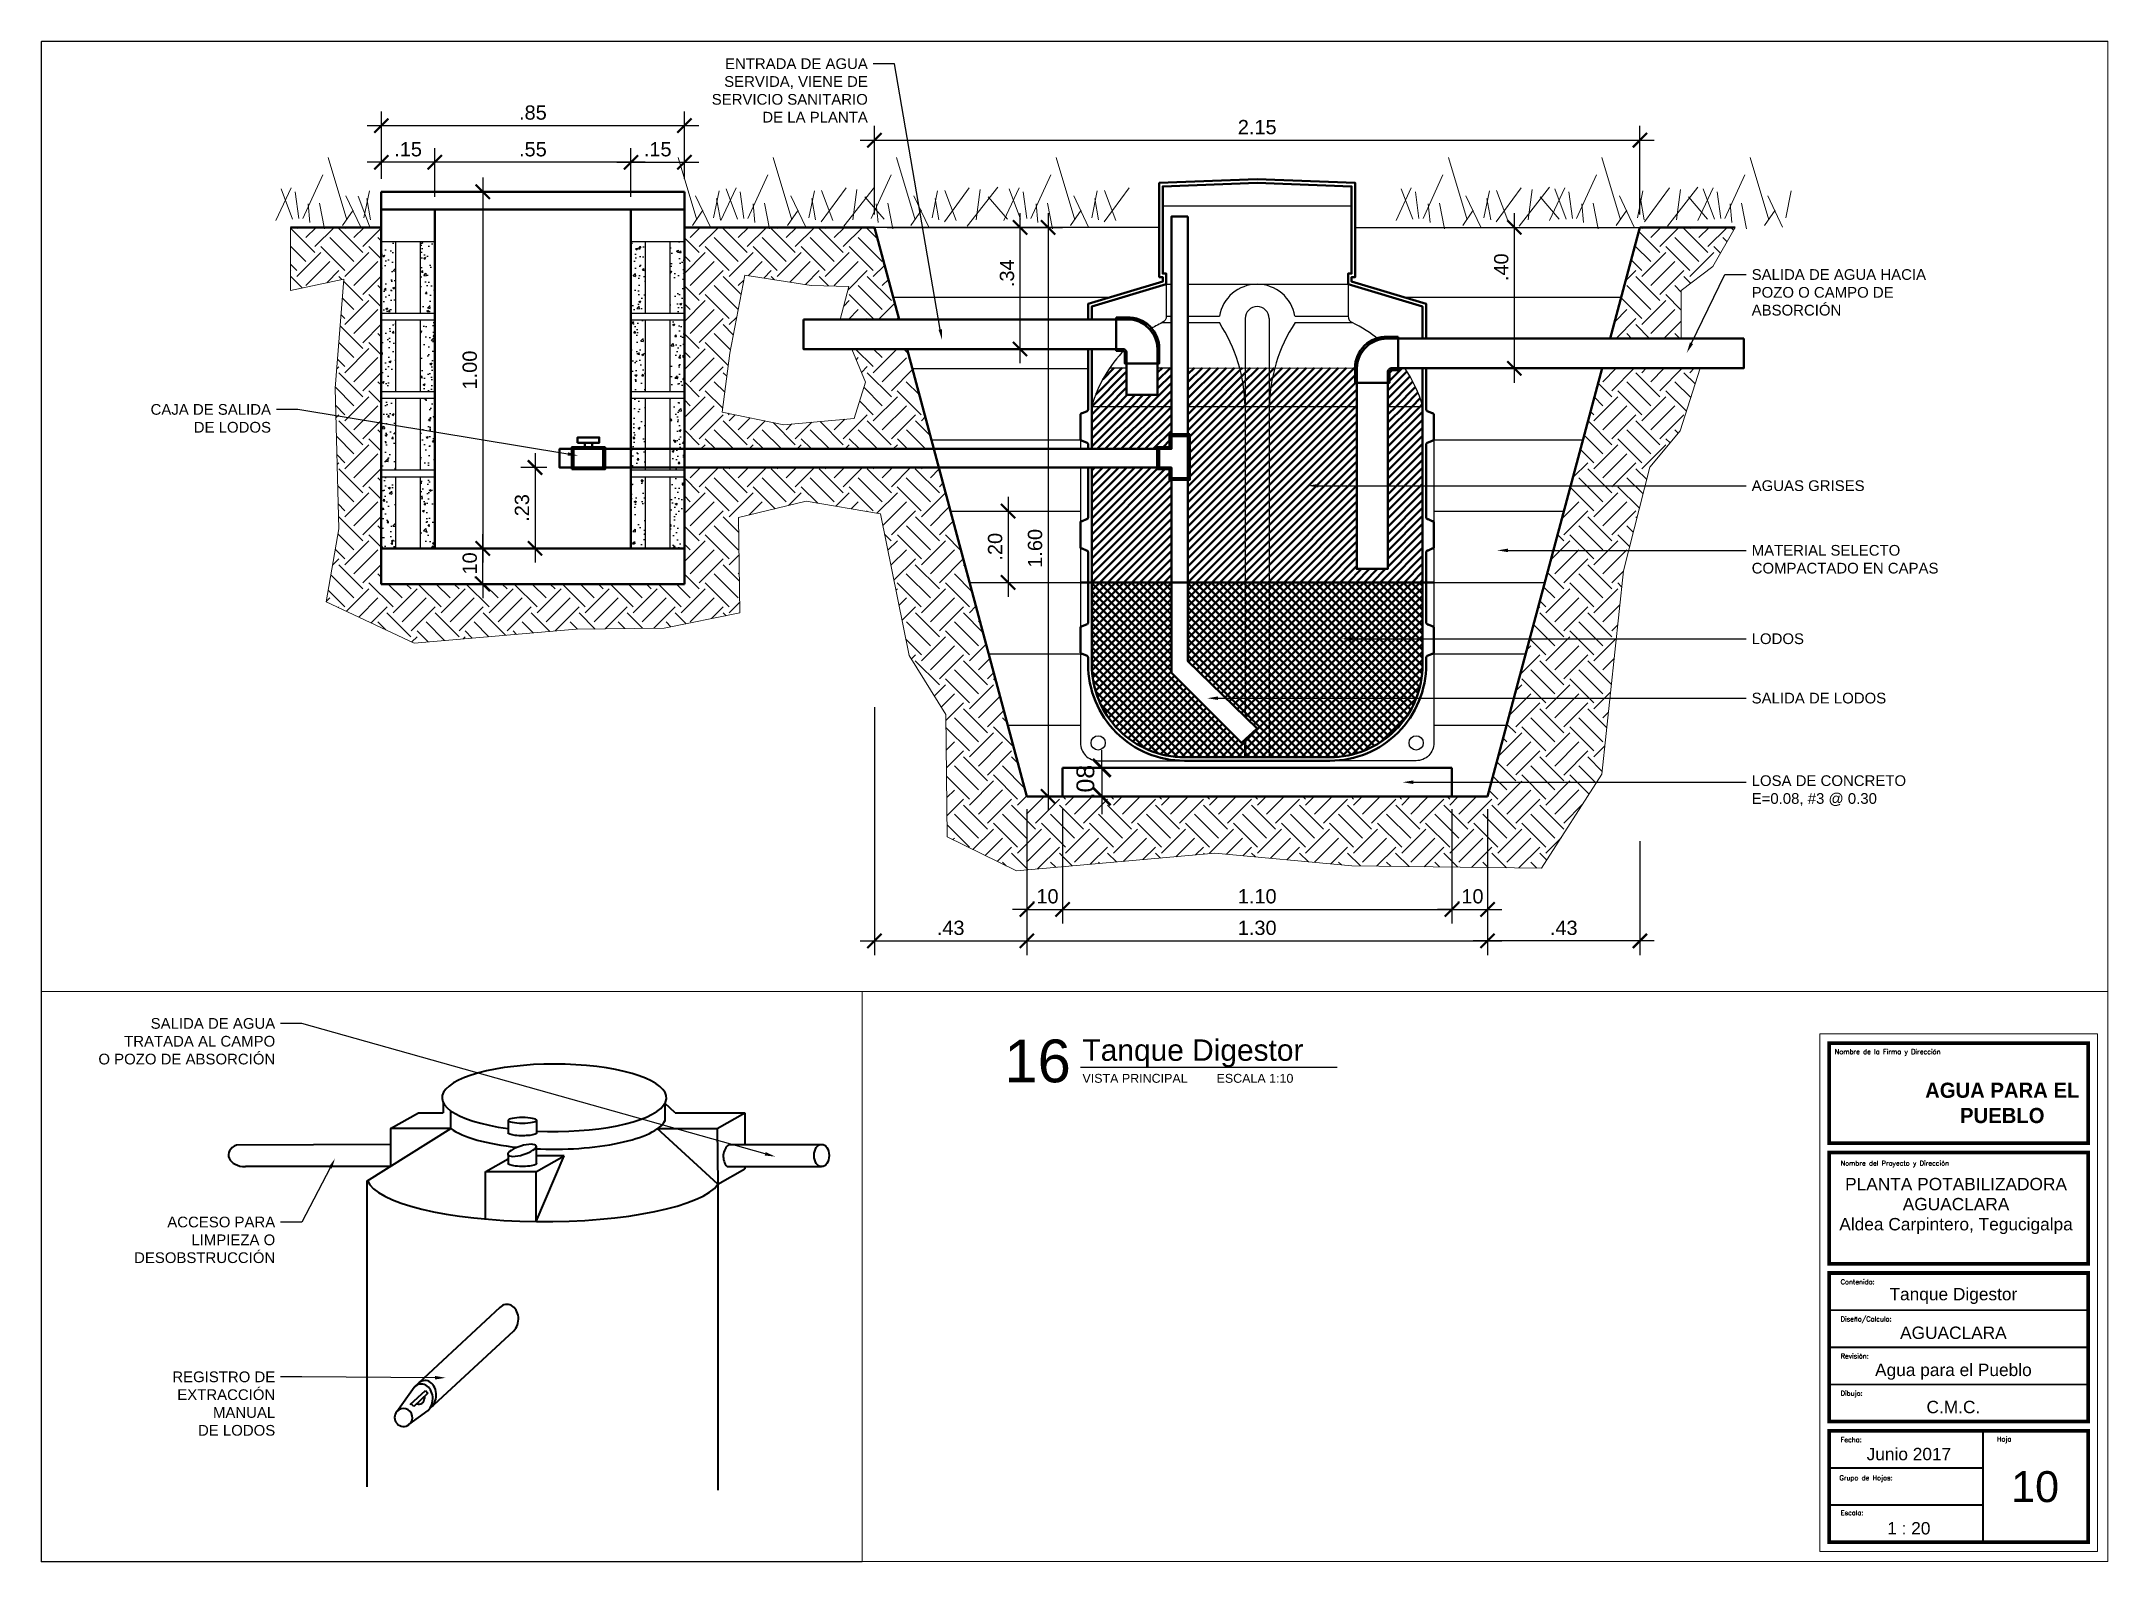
# Paper-space layout '10Digestor' of a CAD drawing. Header units: millimetres. Extents: x 0.14 to 5.93, y 0.15 to 4.41.
# The model-space entities are those that its viewports show. They can reach past a viewport. Long polylines and large blocks are cut down to what shows.
import ezdxf
from ezdxf import colors
from ezdxf.entities.mleader import LeaderData, LeaderLine
from ezdxf.enums import TextEntityAlignment as Align
from ezdxf.math import Vec2, Vec3

# ---------------------------------------------------------------- set-up
doc = ezdxf.new("R2010")
doc.units = ezdxf.units.MM
for name, color, linetype, lineweight in [('1 PAREDES', 7, 'Continuous', 50), ('ACHU', 8, 'Continuous', 5), ('COTAS', 251, 'Continuous', 13), ('G-achurado', 8, 'Continuous', 0), ('Lotes', 1, 'Continuous', 5), ('Muebles fijos', 1, 'Continuous', 30), ('paredes', 7, 'Continuous', 40), ('Title Block', 12, 'Continuous', 5)]:
    doc.layers.add(name, color=color, linetype=linetype, lineweight=lineweight)
doc.layers.add('1 view', color=4, linetype='Continuous', lineweight=5, plot=False)
doc.layers.add('View', color=4, linetype='Continuous', lineweight=0, plot=False)
doc.layers.add('Stock Tanks', color=5, linetype='Continuous')
doc.styles.add('Roman', font='romans.shx', dxfattribs={"width": 0.8})
doc.styles.get("Standard").update_dxf_attribs({"font": 'arial.ttf'})
doc.dimstyles.new('Detalles 2', dxfattribs={"dimtxt": 0.05, "dimasz": 0.05, "dimexe": 0.05, "dimexo": 0.045, "dimgap": 0.02, "dimtad": 1, "dimrnd": 0.005, "dimzin": 4, "dimdsep": 46, "dimtxsty": 'Standard', "dimblk": 'ARCHTICK', "dimcen": 0.12, "dimdle": 0.05, "dimclrd": 256, "dimclre": 256, "dimclrt": 256, "dimadec": 0, "dimazin": 0, "dimtfac": 1, "dimtix": 1, "dimtmove": 0, "dimatfit": 0, "dimfxl": 1, "dimtolj": 1, "dimtzin": 0, "dimarcsym": 0})

psp = doc.layouts.new('10Digestor')

msp = doc.modelspace()

# ---------------------------------------------------------------- blocks, each defined once
blk = doc.blocks.new('*U211')
at = {"layer": 'Lotes'}
blk.add_lwpolyline([(3.912, 0), (38, 0), (38, 25.078), (3.912, 25.078)], close=True, dxfattribs=at)
at = {"layer": 'Title Block'}
blk.add_lwpolyline([(33.252, 0.169), (33.252, 8.706), (37.831, 8.706), (37.831, 0.169)], close=True, dxfattribs=at)
at = {"layer": 'Title Block', "const_width": 0.0612}
for points in [[(37.679, 8.553), (37.679, 6.903), (33.404, 6.903), (33.404, 8.553)], [(33.404, 4.913), (37.679, 4.913), (37.679, 6.751), (33.404, 6.751)], [(37.679, 2.311), (37.679, 4.761), (33.404, 4.761), (33.404, 2.311)], [(37.679, 2.158), (37.679, 0.321), (33.404, 0.321), (33.404, 2.158)]]:
    blk.add_lwpolyline(points, close=True, dxfattribs=at)
at = {"layer": 'Title Block', "const_width": 0.0306}
for points in [[(33.404, 4.148), (37.679, 4.148)], [(33.404, 3.536), (37.679, 3.536)], [(33.404, 2.923), (37.679, 2.923)], [(35.942, 2.158), (35.942, 0.321)], [(33.404, 1.546), (35.942, 1.546)], [(33.404, 0.934), (35.942, 0.934)]]:
    blk.add_lwpolyline(points, dxfattribs=at)
at = {"layer": 'Title Block', "style": 'Roman'}
for s, height, p in [('Nombre de la Firma y Dirección', 0.07962, (33.499, 8.372)), ('Nombre del Proyecto y Dirección', 0.07962, (33.595, 6.532)), ('Contenido:', 0.0796, (33.595, 4.576)), ('Diseño/Calculo:', 0.07962, (33.595, 3.963)), ('Revisión:', 0.0796, (33.595, 3.351)), ('Dibujo:', 0.0796, (33.595, 2.738)), ('Fecha:', 0.0796, (33.595, 1.973)), ('Hoja', 0.0796, (36.172, 1.982)), ('Grupo de Hojas:', 0.07962, (33.576, 1.343)), ('Escala:', 0.0796, (33.595, 0.766))]:
    blk.add_text(s, height=height, dxfattribs=at).set_placement(p)
at = {"layer": 'Title Block', "insert": (36.261, 7.901), "char_height": 0.25, "width": 2.56908, "attachment_point": 2}
blk.add_mtext('{\\fEras Bold ITC|b0|i0|c0|p34;AGUA PARA EL PUEBLO}', dxfattribs=at)
at = {"layer": 'Title Block', "flags": 8}
for tag, p in [('PROJECTNAME', (35.499, 6.126)), ('PROJECTADDRESS1', (35.499, 5.795)), ('PROJECTADDRESS2', (35.499, 5.465)), ('PROJECTADDRESS3', (35.499, 5.134))]:
    blk.add_attdef(tag, text='', height=0.204, dxfattribs=at).set_placement(p, align=Align.CENTER)
at = {"layer": 'Title Block'}
blk.add_attdef('TITULOPLANO', text='', height=0.204, dxfattribs=at).set_placement((35.455, 4.388), align=Align.MIDDLE)
for tag, p in [('CALCULO', (35.455, 3.674)), ('REVISO', (35.455, 3.061)), ('DIBUJO', (35.455, 2.449)), ('GRUPO', (34.713, 1.071))]:
    blk.add_attdef(tag, text='', height=0.204, dxfattribs=at).set_placement(p, align=Align.CENTER)
at = {"layer": 'Title Block', "flags": 8}
for tag, height, p in [('DATE', 0.204, (34.721, 1.776)), ('SHEETNO', 0.51, (36.802, 1.238))]:
    blk.add_attdef(tag, text='', height=height, dxfattribs=at).set_placement(p, align=Align.MIDDLE_CENTER)
at = {"layer": 'Title Block'}
blk.add_attdef('SCALE', text='', height=0.204, dxfattribs=at).set_placement((34.719, 0.551), align=Align.MIDDLE_CENTER)
blk = doc.blocks.new('_ArchTick')
at = {"color": 0, "linetype": 'ByBlock', "const_width": 0.15}
blk.add_lwpolyline([(-0.5, -0.5), (0.5, 0.5)], dxfattribs=at)
blk = doc.blocks.new('*D389')
at = {"layer": 'COTAS', "lineweight": -2, "transparency": 16777216}
for p, q in [((2.8514, 3.1371), (2.8514, 2.8571)), ((2.7255, 3.0971), (2.8914, 3.0971)), ((2.7791, 2.8971), (2.8914, 2.8971))]:
    blk.add_line(p, q, dxfattribs=at)
at = {"layer": 'Defpoints', "color": 0, "transparency": 16777216}
for p in [(2.6895, 3.0971), (2.7431, 2.8971), (2.8514, 2.8971)]:
    blk.add_point(p, dxfattribs=at)
at = {"layer": 'COTAS', "lineweight": -2, "transparency": 16777216, "xscale": 0.04000000000000001, "yscale": 0.04000000000000001, "zscale": 0.04000000000000001}
for p, rotation in [((2.8514, 3.0971), 90), ((2.8514, 2.8971), 270)]:
    blk.add_blockref('_ArchTick', p, dxfattribs=dict(at, rotation=rotation))
at = {"layer": 'COTAS', "transparency": 16777216, "insert": (2.8149, 2.9971), "char_height": 0.04, "attachment_point": 5, "rotation": 90}
blk.add_mtext('\\A1;.20', dxfattribs=at)
blk = doc.blocks.new('*D390')
at = {"layer": 'COTAS', "lineweight": -2, "transparency": 16777216}
for p, q in [((2.5124, 3.8926), (3.0033, 3.8926)), ((2.9633, 3.9326), (2.9633, 2.2571)), ((2.9399, 2.2971), (3.0033, 2.2971))]:
    blk.add_line(p, q, dxfattribs=at)
at = {"layer": 'Defpoints', "color": 0, "transparency": 16777216}
for p in [(2.4764, 3.8926), (2.9039, 2.2971), (2.9633, 2.2971)]:
    blk.add_point(p, dxfattribs=at)
at = {"layer": 'COTAS', "lineweight": -2, "transparency": 16777216, "xscale": 0.04000000000000001, "yscale": 0.04000000000000001, "zscale": 0.04000000000000001}
for p, rotation in [((2.9633, 3.8926), 90), ((2.9633, 2.2971), 270)]:
    blk.add_blockref('_ArchTick', p, dxfattribs=dict(at, rotation=rotation))
at = {"layer": 'COTAS', "transparency": 16777216, "insert": (2.9269, 2.9926), "char_height": 0.04, "attachment_point": 5, "rotation": 90}
blk.add_mtext('\\A1;1.60', dxfattribs=at)
blk = doc.blocks.new('*D391')
at = {"layer": 'COTAS', "lineweight": -2, "transparency": 16777216}
for p, q in [((2.9039, 2.2611), (2.9039, 1.8519)), ((4.1957, 2.2611), (4.1957, 1.8519)), ((2.8639, 1.8919), (4.2357, 1.8919))]:
    blk.add_line(p, q, dxfattribs=at)
at = {"layer": 'Defpoints', "color": 0, "transparency": 16777216}
for p in [(2.9039, 2.2971), (4.1957, 2.2971), (4.1957, 1.8919)]:
    blk.add_point(p, dxfattribs=at)
at = {"layer": 'COTAS', "lineweight": -2, "transparency": 16777216, "xscale": 0.04000000000000001, "yscale": 0.04000000000000001, "zscale": 0.04000000000000001, "rotation": 180}
blk.add_blockref('_ArchTick', (2.9039, 1.8919), dxfattribs=at)
at = {"layer": 'COTAS', "lineweight": -2, "transparency": 16777216, "xscale": 0.04000000000000001, "yscale": 0.04000000000000001, "zscale": 0.04000000000000001}
blk.add_blockref('_ArchTick', (4.1957, 1.8919), dxfattribs=at)
at = {"layer": 'COTAS', "transparency": 16777216, "insert": (3.5498, 1.9283), "char_height": 0.04, "attachment_point": 5}
blk.add_mtext('\\A1;1.30', dxfattribs=at)
blk = doc.blocks.new('*D392')
at = {"layer": 'COTAS', "lineweight": -2, "transparency": 16777216}
for p, q in [((3.0039, 2.2611), (3.0039, 1.9402)), ((4.0957, 2.2611), (4.0957, 1.9402)), ((2.9639, 1.9802), (4.1357, 1.9802))]:
    blk.add_line(p, q, dxfattribs=at)
at = {"layer": 'Defpoints', "color": 0, "transparency": 16777216}
for p in [(3.0039, 2.2971), (4.0957, 2.2971), (4.0957, 1.9802)]:
    blk.add_point(p, dxfattribs=at)
at = {"layer": 'COTAS', "lineweight": -2, "transparency": 16777216, "xscale": 0.04000000000000001, "yscale": 0.04000000000000001, "zscale": 0.04000000000000001, "rotation": 180}
blk.add_blockref('_ArchTick', (3.0039, 1.9802), dxfattribs=at)
at = {"layer": 'COTAS', "lineweight": -2, "transparency": 16777216, "xscale": 0.04000000000000001, "yscale": 0.04000000000000001, "zscale": 0.04000000000000001}
blk.add_blockref('_ArchTick', (4.0957, 1.9802), dxfattribs=at)
at = {"layer": 'COTAS', "transparency": 16777216, "insert": (3.5498, 2.0167), "char_height": 0.04, "attachment_point": 5}
blk.add_mtext('\\A1;1.10', dxfattribs=at)
blk = doc.blocks.new('*D393')
at = {"layer": 'COTAS', "lineweight": -2, "transparency": 16777216}
for p, q in [((2.9039, 2.2611), (2.9039, 1.9402)), ((3.0039, 2.2611), (3.0039, 1.9402)), ((2.9039, 1.9802), (2.8639, 1.9802)), ((2.9039, 1.9802), (3.0039, 1.9802)), ((3.0039, 1.9802), (3.0439, 1.9802))]:
    blk.add_line(p, q, dxfattribs=at)
at = {"layer": 'Defpoints', "color": 0, "transparency": 16777216}
for p in [(2.9039, 2.2971), (3.0039, 2.2971), (3.0039, 1.9802)]:
    blk.add_point(p, dxfattribs=at)
at = {"layer": 'COTAS', "lineweight": -2, "transparency": 16777216, "xscale": 0.04000000000000001, "yscale": 0.04000000000000001, "zscale": 0.04000000000000001}
blk.add_blockref('_ArchTick', (2.9039, 1.9802), dxfattribs=at)
at = {"layer": 'COTAS', "lineweight": -2, "transparency": 16777216, "xscale": 0.04000000000000001, "yscale": 0.04000000000000001, "zscale": 0.04000000000000001, "rotation": 180}
blk.add_blockref('_ArchTick', (3.0039, 1.9802), dxfattribs=at)
at = {"layer": 'COTAS', "transparency": 16777216, "insert": (2.9539, 2.0167), "char_height": 0.04, "attachment_point": 5}
blk.add_mtext('\\A1;.10', dxfattribs=at)
blk = doc.blocks.new('*D394')
at = {"layer": 'COTAS', "lineweight": -2, "transparency": 16777216}
for p, q in [((4.0957, 2.2611), (4.0957, 1.9402)), ((4.1957, 2.2611), (4.1957, 1.9402)), ((4.0957, 1.9802), (4.0557, 1.9802)), ((4.0957, 1.9802), (4.1957, 1.9802)), ((4.1957, 1.9802), (4.2357, 1.9802))]:
    blk.add_line(p, q, dxfattribs=at)
at = {"layer": 'Defpoints', "color": 0, "transparency": 16777216}
for p in [(4.0957, 2.2971), (4.1957, 2.2971), (4.1957, 1.9802)]:
    blk.add_point(p, dxfattribs=at)
at = {"layer": 'COTAS', "lineweight": -2, "transparency": 16777216, "xscale": 0.04000000000000001, "yscale": 0.04000000000000001, "zscale": 0.04000000000000001}
blk.add_blockref('_ArchTick', (4.0957, 1.9802), dxfattribs=at)
at = {"layer": 'COTAS', "lineweight": -2, "transparency": 16777216, "xscale": 0.04000000000000001, "yscale": 0.04000000000000001, "zscale": 0.04000000000000001, "rotation": 180}
blk.add_blockref('_ArchTick', (4.1957, 1.9802), dxfattribs=at)
at = {"layer": 'COTAS', "transparency": 16777216, "insert": (4.1457, 2.0167), "char_height": 0.04, "attachment_point": 5}
blk.add_mtext('\\A1;.10', dxfattribs=at)
blk = doc.blocks.new('*D395')
at = {"layer": 'COTAS', "lineweight": -2, "transparency": 16777216}
for p, q in [((2.5124, 3.8926), (2.9247, 3.8926)), ((2.8847, 3.5116), (2.8847, 3.9326)), ((2.3134, 3.5516), (2.9247, 3.5516))]:
    blk.add_line(p, q, dxfattribs=at)
at = {"layer": 'Defpoints', "color": 0, "transparency": 16777216}
for p in [(2.4764, 3.8926), (2.8847, 3.8926), (2.2774, 3.5516)]:
    blk.add_point(p, dxfattribs=at)
at = {"layer": 'COTAS', "lineweight": -2, "transparency": 16777216, "xscale": 0.04000000000000001, "yscale": 0.04000000000000001, "zscale": 0.04000000000000001}
for p, rotation in [((2.8847, 3.8926), 90), ((2.8847, 3.5516), 270)]:
    blk.add_blockref('_ArchTick', p, dxfattribs=dict(at, rotation=rotation))
at = {"layer": 'COTAS', "transparency": 16777216, "insert": (2.8483, 3.764), "char_height": 0.04, "attachment_point": 5, "rotation": 90}
blk.add_mtext('\\A1;.34', dxfattribs=at)
blk = doc.blocks.new('*D396')
at = {"layer": 'COTAS', "lineweight": -2, "transparency": 16777216}
for p, q in [((3.8606, 3.8926), (4.3108, 3.8926)), ((4.2708, 3.9326), (4.2708, 3.4571)), ((4.2317, 3.4971), (4.3108, 3.4971))]:
    blk.add_line(p, q, dxfattribs=at)
at = {"layer": 'Defpoints', "color": 0, "transparency": 16777216}
for p in [(3.8246, 3.8926), (4.1957, 3.4971), (4.2708, 3.4971)]:
    blk.add_point(p, dxfattribs=at)
at = {"layer": 'COTAS', "lineweight": -2, "transparency": 16777216, "xscale": 0.04000000000000001, "yscale": 0.04000000000000001, "zscale": 0.04000000000000001}
for p, rotation in [((4.2708, 3.8926), 90), ((4.2708, 3.4971), 270)]:
    blk.add_blockref('_ArchTick', p, dxfattribs=dict(at, rotation=rotation))
at = {"layer": 'COTAS', "transparency": 16777216, "insert": (4.2344, 3.7809), "char_height": 0.04, "attachment_point": 5, "rotation": 90}
blk.add_mtext('\\A1;.40', dxfattribs=at)
blk = doc.blocks.new('*D397')
at = {"layer": 'COTAS', "lineweight": -2, "transparency": 16777216}
for p, q in [((1.3781, 4.0326), (1.3781, 2.9526)), ((1.1295, 3.9926), (1.4181, 3.9926)), ((1.2795, 2.9926), (1.4181, 2.9926))]:
    blk.add_line(p, q, dxfattribs=at)
at = {"layer": 'Defpoints', "color": 0, "transparency": 16777216}
for p in [(1.0935, 3.9926), (1.2435, 2.9926), (1.3781, 2.9926)]:
    blk.add_point(p, dxfattribs=at)
at = {"layer": 'COTAS', "lineweight": -2, "transparency": 16777216, "xscale": 0.04000000000000001, "yscale": 0.04000000000000001, "zscale": 0.04000000000000001}
for p, rotation in [((1.3781, 3.9926), 90), ((1.3781, 2.9926), 270)]:
    blk.add_blockref('_ArchTick', p, dxfattribs=dict(at, rotation=rotation))
at = {"layer": 'COTAS', "transparency": 16777216, "insert": (1.3416, 3.4926), "char_height": 0.04, "attachment_point": 5, "rotation": 90}
blk.add_mtext('\\A1;1.00', dxfattribs=at)
blk = doc.blocks.new('*D398')
at = {"layer": 'COTAS', "lineweight": -2, "transparency": 16777216}
for p, q in [((1.3781, 2.9926), (1.3781, 3.0326)), ((1.1295, 2.9926), (1.4181, 2.9926)), ((1.3781, 2.8926), (1.3781, 2.9926)), ((1.1295, 2.8926), (1.4181, 2.8926)), ((1.3781, 2.8926), (1.3781, 2.8526))]:
    blk.add_line(p, q, dxfattribs=at)
at = {"layer": 'Defpoints', "color": 0, "transparency": 16777216}
for p in [(1.0935, 2.9926), (1.3781, 2.9926), (1.0935, 2.8926)]:
    blk.add_point(p, dxfattribs=at)
at = {"layer": 'COTAS', "lineweight": -2, "transparency": 16777216, "xscale": 0.04000000000000001, "yscale": 0.04000000000000001, "zscale": 0.04000000000000001}
for p, rotation in [((1.3781, 2.9926), 270), ((1.3781, 2.8926), 90)]:
    blk.add_blockref('_ArchTick', p, dxfattribs=dict(at, rotation=rotation))
at = {"layer": 'COTAS', "transparency": 16777216, "insert": (1.3416, 2.9426), "char_height": 0.04, "attachment_point": 5, "rotation": 90}
blk.add_mtext('\\A1;.10', dxfattribs=at)
blk = doc.blocks.new('*D399')
at = {"layer": 'COTAS', "lineweight": -2, "transparency": 16777216}
for p, q in [((1.5245, 3.2592), (1.5245, 2.9526)), ((1.5573, 3.2192), (1.4845, 3.2192)), ((1.9075, 2.9926), (1.4845, 2.9926))]:
    blk.add_line(p, q, dxfattribs=at)
at = {"layer": 'Defpoints', "color": 0, "transparency": 16777216}
for p in [(1.5933, 3.2192), (1.5245, 2.9926), (1.9435, 2.9926)]:
    blk.add_point(p, dxfattribs=at)
at = {"layer": 'COTAS', "lineweight": -2, "transparency": 16777216, "xscale": 0.04000000000000001, "yscale": 0.04000000000000001, "zscale": 0.04000000000000001}
for p, rotation in [((1.5245, 3.2192), 90), ((1.5245, 2.9926), 270)]:
    blk.add_blockref('_ArchTick', p, dxfattribs=dict(at, rotation=rotation))
at = {"layer": 'COTAS', "transparency": 16777216, "insert": (1.488, 3.1059), "char_height": 0.04, "attachment_point": 5, "rotation": 90}
blk.add_mtext('\\A1;.23', dxfattribs=at)
blk = doc.blocks.new('*D400')
at = {"layer": 'COTAS', "lineweight": -2, "transparency": 16777216}
for p, q in [((1.2435, 3.9786), (1.2435, 4.1151)), ((1.7935, 3.9786), (1.7935, 4.1151)), ((1.8335, 4.0751), (1.2035, 4.0751))]:
    blk.add_line(p, q, dxfattribs=at)
at = {"layer": 'Defpoints', "color": 0, "transparency": 16777216}
for p in [(1.2435, 4.0751), (1.2435, 3.9426), (1.7935, 3.9426)]:
    blk.add_point(p, dxfattribs=at)
at = {"layer": 'COTAS', "lineweight": -2, "transparency": 16777216, "xscale": 0.04000000000000001, "yscale": 0.04000000000000001, "zscale": 0.04000000000000001, "rotation": 180}
blk.add_blockref('_ArchTick', (1.2435, 4.0751), dxfattribs=at)
at = {"layer": 'COTAS', "lineweight": -2, "transparency": 16777216, "xscale": 0.04000000000000001, "yscale": 0.04000000000000001, "zscale": 0.04000000000000001}
blk.add_blockref('_ArchTick', (1.7935, 4.0751), dxfattribs=at)
at = {"layer": 'COTAS', "transparency": 16777216, "insert": (1.5185, 4.1115), "char_height": 0.04, "attachment_point": 5}
blk.add_mtext('\\A1;.55', dxfattribs=at)
blk = doc.blocks.new('*D401')
at = {"layer": 'COTAS', "lineweight": -2, "transparency": 16777216}
for p, q in [((1.0935, 4.0286), (1.0935, 4.1151)), ((1.2435, 3.9786), (1.2435, 4.1151)), ((1.2835, 4.0751), (1.0535, 4.0751))]:
    blk.add_line(p, q, dxfattribs=at)
at = {"layer": 'Defpoints', "color": 0, "transparency": 16777216}
for p in [(1.0935, 4.0751), (1.0935, 3.9926), (1.2435, 3.9426)]:
    blk.add_point(p, dxfattribs=at)
at = {"layer": 'COTAS', "lineweight": -2, "transparency": 16777216, "xscale": 0.04000000000000001, "yscale": 0.04000000000000001, "zscale": 0.04000000000000001, "rotation": 180}
blk.add_blockref('_ArchTick', (1.0935, 4.0751), dxfattribs=at)
at = {"layer": 'COTAS', "lineweight": -2, "transparency": 16777216, "xscale": 0.04000000000000001, "yscale": 0.04000000000000001, "zscale": 0.04000000000000001}
blk.add_blockref('_ArchTick', (1.2435, 4.0751), dxfattribs=at)
at = {"layer": 'COTAS', "transparency": 16777216, "insert": (1.1685, 4.1115), "char_height": 0.04, "attachment_point": 5}
blk.add_mtext('\\A1;.15', dxfattribs=at)
blk = doc.blocks.new('*D402')
at = {"layer": 'COTAS', "lineweight": -2, "transparency": 16777216}
for p, q in [((1.7935, 3.9786), (1.7935, 4.1151)), ((1.9435, 4.0286), (1.9435, 4.1151)), ((1.7535, 4.0751), (1.9835, 4.0751))]:
    blk.add_line(p, q, dxfattribs=at)
at = {"layer": 'Defpoints', "color": 0, "transparency": 16777216}
for p in [(1.9435, 4.0751), (1.7935, 3.9426), (1.9435, 3.9926)]:
    blk.add_point(p, dxfattribs=at)
at = {"layer": 'COTAS', "lineweight": -2, "transparency": 16777216, "xscale": 0.04000000000000001, "yscale": 0.04000000000000001, "zscale": 0.04000000000000001, "rotation": 180}
blk.add_blockref('_ArchTick', (1.7935, 4.0751), dxfattribs=at)
at = {"layer": 'COTAS', "lineweight": -2, "transparency": 16777216, "xscale": 0.04000000000000001, "yscale": 0.04000000000000001, "zscale": 0.04000000000000001}
blk.add_blockref('_ArchTick', (1.9435, 4.0751), dxfattribs=at)
at = {"layer": 'COTAS', "transparency": 16777216, "insert": (1.8685, 4.1115), "char_height": 0.04, "attachment_point": 5}
blk.add_mtext('\\A1;.15', dxfattribs=at)
blk = doc.blocks.new('*D403')
at = {"layer": 'COTAS', "lineweight": -2, "transparency": 16777216}
for p, q in [((1.0535, 4.178), (1.9835, 4.178)), ((1.0935, 4.0286), (1.0935, 4.218)), ((1.9435, 4.0286), (1.9435, 4.218))]:
    blk.add_line(p, q, dxfattribs=at)
at = {"layer": 'Defpoints', "color": 0, "transparency": 16777216}
for p in [(1.9435, 4.178), (1.0935, 3.9926), (1.9435, 3.9926)]:
    blk.add_point(p, dxfattribs=at)
at = {"layer": 'COTAS', "lineweight": -2, "transparency": 16777216, "xscale": 0.04000000000000001, "yscale": 0.04000000000000001, "zscale": 0.04000000000000001, "rotation": 180}
blk.add_blockref('_ArchTick', (1.0935, 4.178), dxfattribs=at)
at = {"layer": 'COTAS', "lineweight": -2, "transparency": 16777216, "xscale": 0.04000000000000001, "yscale": 0.04000000000000001, "zscale": 0.04000000000000001}
blk.add_blockref('_ArchTick', (1.9435, 4.178), dxfattribs=at)
at = {"layer": 'COTAS', "transparency": 16777216, "insert": (1.5185, 4.2144), "char_height": 0.04, "attachment_point": 5}
blk.add_mtext('\\A1;.85', dxfattribs=at)
blk = doc.blocks.new('*D404')
at = {"layer": 'COTAS', "lineweight": -2, "transparency": 16777216}
for p, q in [((2.4764, 3.9286), (2.4764, 4.1771)), ((4.6232, 3.9286), (4.6232, 4.1771)), ((2.4364, 4.1371), (4.6632, 4.1371))]:
    blk.add_line(p, q, dxfattribs=at)
at = {"layer": 'Defpoints', "color": 0, "transparency": 16777216}
for p in [(4.6232, 4.1371), (2.4764, 3.8926), (4.6232, 3.8926)]:
    blk.add_point(p, dxfattribs=at)
at = {"layer": 'COTAS', "lineweight": -2, "transparency": 16777216, "xscale": 0.04000000000000001, "yscale": 0.04000000000000001, "zscale": 0.04000000000000001, "rotation": 180}
blk.add_blockref('_ArchTick', (2.4764, 4.1371), dxfattribs=at)
at = {"layer": 'COTAS', "lineweight": -2, "transparency": 16777216, "xscale": 0.04000000000000001, "yscale": 0.04000000000000001, "zscale": 0.04000000000000001}
blk.add_blockref('_ArchTick', (4.6232, 4.1371), dxfattribs=at)
at = {"layer": 'COTAS', "transparency": 16777216, "insert": (3.5498, 4.1736), "char_height": 0.04, "attachment_point": 5}
blk.add_mtext('\\A1;2.15', dxfattribs=at)
blk = doc.blocks.new('*D405')
at = {"layer": 'COTAS', "lineweight": -2, "transparency": 16777216}
for p, q in [((2.4764, 2.5475), (2.4764, 1.8519)), ((2.9039, 2.2611), (2.9039, 1.8519)), ((2.4364, 1.8919), (2.9439, 1.8919))]:
    blk.add_line(p, q, dxfattribs=at)
at = {"layer": 'Defpoints', "color": 0, "transparency": 16777216}
for p in [(2.4764, 2.5835), (2.9039, 2.2971), (2.9039, 1.8919)]:
    blk.add_point(p, dxfattribs=at)
at = {"layer": 'COTAS', "lineweight": -2, "transparency": 16777216, "xscale": 0.04000000000000001, "yscale": 0.04000000000000001, "zscale": 0.04000000000000001, "rotation": 180}
blk.add_blockref('_ArchTick', (2.4764, 1.8919), dxfattribs=at)
at = {"layer": 'COTAS', "lineweight": -2, "transparency": 16777216, "xscale": 0.04000000000000001, "yscale": 0.04000000000000001, "zscale": 0.04000000000000001}
blk.add_blockref('_ArchTick', (2.9039, 1.8919), dxfattribs=at)
at = {"layer": 'COTAS', "transparency": 16777216, "insert": (2.6901, 1.9283), "char_height": 0.04, "attachment_point": 5}
blk.add_mtext('\\A1;.43', dxfattribs=at)
blk = doc.blocks.new('*D406')
at = {"layer": 'COTAS', "lineweight": -2, "transparency": 16777216}
for p, q in [((4.1957, 2.2611), (4.1957, 1.8519)), ((4.6232, 2.1719), (4.6232, 1.8519)), ((4.6632, 1.8919), (4.1557, 1.8919))]:
    blk.add_line(p, q, dxfattribs=at)
at = {"layer": 'Defpoints', "color": 0, "transparency": 16777216}
for p in [(4.1957, 2.2971), (4.6232, 2.2079), (4.1957, 1.8919)]:
    blk.add_point(p, dxfattribs=at)
at = {"layer": 'COTAS', "lineweight": -2, "transparency": 16777216, "xscale": 0.04000000000000001, "yscale": 0.04000000000000001, "zscale": 0.04000000000000001, "rotation": 180}
blk.add_blockref('_ArchTick', (4.1957, 1.8919), dxfattribs=at)
at = {"layer": 'COTAS', "lineweight": -2, "transparency": 16777216, "xscale": 0.04000000000000001, "yscale": 0.04000000000000001, "zscale": 0.04000000000000001}
blk.add_blockref('_ArchTick', (4.6232, 1.8919), dxfattribs=at)
at = {"layer": 'COTAS', "transparency": 16777216, "insert": (4.4094, 1.9283), "char_height": 0.04, "attachment_point": 5}
blk.add_mtext('\\A1;.43', dxfattribs=at)
blk = doc.blocks.new('*D407')
at = {"layer": 'COTAS', "lineweight": -2, "transparency": 16777216}
for p, q in [((3.0489, 2.3771), (3.1637, 2.3771)), ((3.1137, 2.3771), (3.1137, 2.4271)), ((3.1137, 2.3771), (3.1137, 2.2971)), ((3.0489, 2.2971), (3.1637, 2.2971)), ((3.1137, 2.2971), (3.1137, 2.2471))]:
    blk.add_line(p, q, dxfattribs=at)
at = {"layer": 'Defpoints', "color": 0, "transparency": 16777216}
for p in [(3.0039, 2.3771), (3.0039, 2.2971), (3.1137, 2.2971)]:
    blk.add_point(p, dxfattribs=at)
at = {"layer": 'COTAS', "lineweight": -2, "transparency": 16777216, "xscale": 0.05, "yscale": 0.05, "zscale": 0.05}
for p, rotation in [((3.1137, 2.3771), 270), ((3.1137, 2.2971), 90)]:
    blk.add_blockref('_ArchTick', p, dxfattribs=dict(at, rotation=rotation))
at = {"layer": 'COTAS', "transparency": 16777216, "insert": (3.0682, 2.3371), "char_height": 0.05, "attachment_point": 5, "rotation": 90}
blk.add_mtext('\\A1;.08', dxfattribs=at)
blk = doc.blocks.new('Drawing Block Title')
at = {"lineweight": 25}
blk.add_line((23.46, -15.83), (95.46, -15.83), dxfattribs=at)
at = {"color": 7, "flags": 8}
blk.add_attdef('VIEWNUMBER', text='', height=12, dxfattribs=at).set_placement((11.46, -14.06), align=Align.MIDDLE_CENTER)
blk.add_attdef('VIEWTITLE', text='', height=6, dxfattribs=at).set_placement((24.04, -15.83), align=Align.BOTTOM_LEFT)
for tag, p in [('CATEGORY', (24.03, -17.69)), ('VIEWPORTSCALE', (61.64, -17.69))]:
    blk.add_attdef(tag, text='', height=2.5, dxfattribs=at).set_placement(p, align=Align.TOP_LEFT)
blk = doc.blocks.new('bq5')
h = blk.add_hatch()
h.set_pattern_fill('AR-CONC', color=256, scale=0.008)
h.set_pattern_definition([(50, (2.310297, 12.091095), (0.05738081, -0.00502017), [0.006, -0.066]), (355, (2.3103, 12.091095), (-0.0111001, 0.06017537), [0.0048, -0.0528]), (100.45144, (2.31508, 12.090677), (0.0462807, 0.0551552), [0.00509922, -0.05609137]), (46.1842, (2.3103, 12.107095), (0.0853793, -0.01324154), [0.009, -0.099]), (96.6356, (2.31741, 12.10599), (0.07477296, 0.0779295), [0.0076488, -0.0841371]), (351.1842, (2.3103, 12.107095), (0.07477296, 0.0779295), [0.0072, -0.0792]), (21, (2.318297, 12.103095), (0.04775256, -0.03220951), [0.006, -0.066]), (326, (2.3183, 12.103095), (0.01946523, 0.058012), [0.0048, -0.0528]), (71.45144, (2.322277, 12.10041), (0.0672178, 0.0258025), [0.00509922, -0.05609137]), (37.5, (2.310297, 12.091095), (0.00097279, 0.02663151), [0, -0.05216, 0, -0.0536, 0, -0.053]), (7.5, (2.310297, 12.091095), (0.02104556, 0.03155294), [0, -0.03056, 0, -0.05096, 0, -0.0202]), (327.5, (2.292457, 12.091095), (0.042705795, -0.00180439), [0, -0.02, 0, -0.0624, 0, -0.0828]), (317.5, (2.284457, 12.091095), (0.04665489, 0.0080084), [0, -0.026, 0, -0.04144, 0, -0.0588])])
h.paths.add_polyline_path([(0.04, 0.2), (0, 0.2), (0, 0), (0.04, 0)])
h.paths.add_polyline_path([(0.15, 0.2), (0.11, 0.2), (0.11, 0), (0.15, 0)])
for p, q in [((0.15, 0.2), (0, 0.2)), ((0, 0.2), (0, 0)), ((0.04, 0.2), (0.04, 0)), ((0.11, 0), (0.11, 0.2)), ((0.15, 0), (0.15, 0.2)), ((0, 0), (0.15, 0))]:
    blk.add_line(p, q)
blk = doc.blocks.new('*U385')
blk.add_blockref('bq5', (-0.0625, -0.1))
blk = doc.blocks.new('*U386')
at = {"color": 0, "linetype": 'ByBlock', "lineweight": -2, "transparency": 16777216}
for p in [(0, 0.66), (0, 0.44), (0, 0.22), (0, 0)]:
    blk.add_blockref('*U385', p, dxfattribs=at)
blk = doc.blocks.new('*U387')
blk.add_blockref('bq5', (-0.0625, -0.1))
blk = doc.blocks.new('*U388')
at = {"color": 0, "linetype": 'ByBlock', "lineweight": -2, "transparency": 16777216}
for p in [(0, 0.66), (0, 0.44), (0, 0.22), (0, 0)]:
    blk.add_blockref('*U387', p, dxfattribs=at)

# ---------------------------------------------------------------- dimensions: what is measured, and where the dimension line sits
at = {"layer": 'COTAS'}
for base, p1, p2, picture, middle in [((1.9435, 4.178), (1.0935, 3.9926), (1.9435, 3.9926), '*D403', (1.5185, 4.2144)), ((4.6232, 4.1371), (2.4764, 3.8926), (4.6232, 3.8926), '*D404', (3.5498, 4.1736)), ((1.0935, 4.0751), (1.2435, 3.9426), (1.0935, 3.9926), '*D401', (1.1685, 4.1115)), ((1.2435, 4.0751), (1.7935, 3.9426), (1.2435, 3.9426), '*D400', (1.5185, 4.1115)), ((1.9435, 4.0751), (1.7935, 3.9426), (1.9435, 3.9926), '*D402', (1.8685, 4.1115)), ((2.9039, 1.8919), (2.4764, 2.5835), (2.9039, 2.2971), '*D405', (2.6901, 1.9283)), ((3.0039, 1.9802), (2.9039, 2.2971), (3.0039, 2.2971), '*D393', (2.9539, 2.0167)), ((4.1957, 1.9802), (4.0957, 2.2971), (4.1957, 2.2971), '*D394', (4.1457, 2.0167)), ((4.1957, 1.8919), (4.6232, 2.2079), (4.1957, 2.2971), '*D406', (4.4094, 1.9283))]:
    dim = psp.add_linear_dim(base=base, p1=p1, p2=p2, dimstyle='Detalles 2', override={"dimscale": 0.8, "dimlfac": -1}, dxfattribs=at)
    dim.commit()
    dim.dimension.update_dxf_attribs({"geometry": picture, "text_midpoint": middle})
for base, p1, p2, override, picture, middle in [((1.3781, 2.9926), (1.0935, 3.9926), (1.2435, 2.9926), {"dimscale": 0.8, "dimlfac": -1}, '*D397', (1.3416, 3.4926)), ((1.5245, 2.9926), (1.5933, 3.2192), (1.9435, 2.9926), {"dimscale": 0.8, "dimlfac": -1}, '*D399', (1.488, 3.1059)), ((2.8514, 2.8971), (2.6895, 3.0971), (2.7431, 2.8971), {"dimscale": 0.8, "dimlfac": -1}, '*D389', (2.8149, 2.9971)), ((1.3781, 2.9926), (1.0935, 2.8926), (1.0935, 2.9926), {"dimscale": 0.8, "dimlfac": -1}, '*D398', (1.3416, 2.9426)), ((3.1137, 2.2971), (3.0039, 2.3771), (3.0039, 2.2971), {"dimlfac": -1}, '*D407', (3.0682, 2.3371))]:
    dim = psp.add_linear_dim(base=base, p1=p1, p2=p2, angle=90, dimstyle='Detalles 2', override=override, dxfattribs=at)
    dim.commit()
    dim.dimension.update_dxf_attribs({"geometry": picture, "text_midpoint": middle})
for base, p1, p2, picture, middle in [((2.8847, 3.8926), (2.2774, 3.5516), (2.4764, 3.8926), '*D395', (2.8847, 3.764)), ((2.9633, 2.2971), (2.4764, 3.8926), (2.9039, 2.2971), '*D390', (2.9633, 2.9926)), ((4.2708, 3.4971), (3.8246, 3.8926), (4.1957, 3.4971), '*D396', (4.2708, 3.7809))]:
    dim = psp.add_linear_dim(base=base, p1=p1, p2=p2, angle=90, dimstyle='Detalles 2', override={"dimscale": 0.8, "dimlfac": -1}, dxfattribs=at)
    dim.commit()
    dim.dimension.update_dxf_attribs({"geometry": picture, "text_midpoint": middle, "dimtype": 160})
for base, p1, p2, text, picture, middle in [((4.1957, 1.8919), (2.9039, 2.2971), (4.1957, 2.2971), '1.30', '*D391', (3.5498, 1.9283)), ((4.0957, 1.9802), (3.0039, 2.2971), (4.0957, 2.2971), '1.10', '*D392', (3.5498, 2.0167))]:
    dim = psp.add_linear_dim(base=base, p1=p1, p2=p2, text=text, dimstyle='Detalles 2', override={"dimscale": 0.8, "dimlfac": -1}, dxfattribs=at)
    dim.commit()
    dim.dimension.update_dxf_attribs({"geometry": picture, "text_midpoint": middle})

# ---------------------------------------------------------------- hatches: boundary and pattern name
at = {"layer": '1 PAREDES'}
h = msp.add_hatch(dxfattribs=at)
h.set_pattern_fill('ANSI31', color=8, scale=0.005)
edge = h.paths.add_edge_path()
edge.add_line((1201.5355, 2101.8482), (1201.4967, 2101.8482))
edge.add_line((1201.4967, 2101.8482), (1201.4967, 2101.7723))
edge.add_line((1201.4967, 2101.7723), (1201.4098, 2101.7723))
edge.add_line((1201.4098, 2101.7723), (1201.4098, 2101.8482))
edge.add_line((1201.4098, 2101.8482), (1201.3628, 2101.8482))
edge.add_arc((1201.6734, 2101.6363), 0.376, 145.68966, 163.95361)
edge.add_line((1201.312, 2101.7402), (1201.5355, 2101.7402))
edge.add_line((1201.5355, 2101.7402), (1201.5355, 2101.8482))
edge = h.paths.add_edge_path()
edge.add_line((1201.7269, 2101.8482), (1201.5818, 2101.8482))
edge.add_line((1201.5818, 2101.8482), (1201.5818, 2101.7402))
edge.add_line((1201.5818, 2101.7402), (1201.7425, 2101.7402))
edge.add_arc((1201.2957, 2101.7308), 0.4469, 1.20299, 15.22901)
edge = h.paths.add_edge_path(flags=17)
edge.add_line((1201.7425, 2101.8482), (1201.7269, 2101.8482))
edge.add_arc((1201.2957, 2101.7308), 0.4469, 1.20299, 15.22901, ccw=False)
edge.add_line((1201.7425, 2101.7402), (1201.7425, 2101.8482))
h.paths.add_polyline_path([(1201.8097, 2101.8482), (1201.7425, 2101.8482), (1201.7425, 2101.7402), (1201.8097, 2101.7402)])
edge = h.paths.add_edge_path()
edge.add_line((1201.8253, 2101.8482), (1201.8097, 2101.8482))
edge.add_line((1201.8097, 2101.8482), (1201.8097, 2101.7402))
edge.add_arc((1202.2566, 2101.7308), 0.4469, 164.77099, 178.80012, ccw=False)
edge = h.paths.add_edge_path()
edge.add_line((1202.0505, 2101.8482), (1201.8253, 2101.8482))
edge.add_arc((1202.2566, 2101.7308), 0.4469, 164.77099, 178.79701)
edge.add_line((1201.8097, 2101.7402), (1202.0555, 2101.7402))
edge.add_line((1202.0555, 2101.7402), (1202.0555, 2101.8065))
edge.add_line((1202.0555, 2101.8065), (1202.0505, 2101.8065))
edge.add_line((1202.0505, 2101.8065), (1202.0505, 2101.8482))
edge = h.paths.add_edge_path()
edge.add_line((1202.1904, 2101.8469), (1202.1715, 2101.8469))
edge.add_line((1202.1715, 2101.8469), (1202.1715, 2101.8419))
edge.add_line((1202.1715, 2101.8419), (1202.1538, 2101.8419))
edge.add_arc((1202.1533, 2101.836), 0.00587, 84.8791, 180)
edge.add_line((1202.1474, 2101.836), (1202.1474, 2101.8065))
edge.add_line((1202.1474, 2101.8065), (1202.1424, 2101.8065))
edge.add_line((1202.1424, 2101.8065), (1202.1424, 2101.7402))
edge.add_line((1202.1424, 2101.7402), (1202.2402, 2101.7402))
edge.add_arc((1201.8789, 2101.6363), 0.376, 16.04666, 34.05724)
h = msp.add_hatch(dxfattribs=at)
h.set_pattern_fill('ANSI31', color=8, scale=0.005)
h.paths.add_polyline_path([(1201.5355, 2101.7402), (1201.312, 2101.7402), (1201.312, 2101.6207), (1201.496, 2101.6207), (1201.496, 2101.6257), (1201.5305, 2101.6257), (1201.5305, 2101.662), (1201.5355, 2101.662)])
h.paths.add_polyline_path([(1201.8097, 2101.2465), (1202.2402, 2101.2465), (1202.2402, 2101.7402), (1202.1424, 2101.7402), (1202.1424, 2101.2842), (1202.0555, 2101.2842), (1202.0555, 2101.7402), (1201.8097, 2101.7402)])
h.paths.add_polyline_path([(1201.7425, 2101.2465), (1201.8097, 2101.2465), (1201.8097, 2101.7402), (1201.7425, 2101.7402)])
h.paths.add_polyline_path([(1201.5818, 2101.2465), (1201.7425, 2101.2465), (1201.7425, 2101.7402), (1201.5818, 2101.7402), (1201.5818, 2101.662), (1201.5868, 2101.662), (1201.5868, 2101.534), (1201.5818, 2101.534)])
h.paths.add_polyline_path([(1201.312, 2101.2465), (1201.5355, 2101.2465), (1201.5355, 2101.534), (1201.5305, 2101.534), (1201.5305, 2101.5636), (1201.496, 2101.5636), (1201.496, 2101.5686), (1201.312, 2101.5686)])
h = msp.add_hatch(dxfattribs=at)
h.set_pattern_fill('NET', color=35, scale=0.005, angle=45)
h.paths.add_polyline_path([(1202.2402, 2101.0165), (1202.2402, 2101.2465), (1201.8097, 2101.2465), (1201.8097, 2100.7565), (1201.9802, 2100.7565, 0.414214)])
h.paths.add_polyline_path([(1201.8097, 2101.2465), (1201.7425, 2101.2465), (1201.7425, 2100.8692), (1201.7759, 2100.8367), (1201.7425, 2100.8056), (1201.7425, 2100.7565), (1201.7761, 2100.7565), (1201.8097, 2100.7565)])
h.paths.add_polyline_path([(1201.7425, 2101.2465), (1201.5818, 2101.2465), (1201.5818, 2101.0253), (1201.7425, 2100.8692)], flags=17)
h.paths.add_polyline_path([(1201.5355, 2100.9929), (1201.5355, 2101.2465), (1201.312, 2101.2465), (1201.312, 2101.0165, 0.414214), (1201.572, 2100.7565), (1201.7425, 2100.7565), (1201.7425, 2100.8056), (1201.7325, 2100.7962)])
at = {"layer": 'ACHU'}
h = msp.add_hatch(dxfattribs=at)
h.set_pattern_fill('EARTH', color=256, scale=0.015, angle=45)
h.paths.add_polyline_path([(1200.3248, 2101.1608), (1200.3213, 2101.4283), (1200.5116, 2101.4741), (1200.7195, 2101.4389), (1200.8005, 2101.0412), (1200.9027, 2100.8757), (1200.907, 2100.5329), (1201.1009, 2100.4378), (1201.6577, 2100.4871), (1202.0418, 2100.4519), (1202.5739, 2100.4449), (1202.743, 2100.7088), (1202.803, 2101.2791), (1202.8775, 2101.5692), (1202.962, 2101.6713), (1203.0184, 2101.8469), (1202.7437, 2101.8469), (1202.422, 2100.6465), (1201.1302, 2100.6465), (1200.8831, 2101.5686), (1200.1698, 2101.5686), (1200.1698, 2101.5619), (1200.1698, 2101.2419), (1199.3198, 2101.2419), (1199.3198, 2102.2419), (1199.0654, 2102.2419), (1199.0654, 2102.0654), (1199.2147, 2102.0971), (1199.1901, 2101.7909), (1199.2006, 2101.3967), (1199.1654, 2101.1925), (1199.4121, 2101.0764), (1199.8667, 2101.1151), (1200.1134, 2101.1186)])
h.paths.add_polyline_path([(1200.7941, 2101.901), (1200.6389, 2101.901), (1200.6776, 2101.8084), (1200.6459, 2101.7063), (1200.4486, 2101.6887), (1200.2759, 2101.7239), (1200.297, 2101.8894), (1200.3389, 2102.1077), (1200.5257, 2102.0795), (1200.6314, 2102.076), (1200.6067, 2101.9842), (1200.7718, 2101.9842), (1200.7027, 2102.2419), (1200.1698, 2102.2419), (1200.1698, 2101.6207), (1200.8692, 2101.6207)], flags=17)
h.paths.add_polyline_path([(1203.0537, 2102.1324), (1203.117, 2102.2419), (1202.8495, 2102.2419), (1202.766, 2101.93), (1202.9656, 2101.93), (1202.9656, 2102.0655)])

# ---------------------------------------------------------------- linework, layer by layer
for p, q in [((1200.7551, 2102.0465), (1201.3658, 2102.0465)), ((1202.1864, 2102.0465), (1202.7972, 2102.0465)), ((1200.8087, 2101.8465), (1201.302, 2101.8465)), ((1202.272, 2101.8465), (1202.422, 2101.8465)), ((1200.8623, 2101.6465), (1201.2802, 2101.6465)), ((1202.272, 2101.6465), (1202.69, 2101.6465)), ((1200.9159, 2101.4465), (1201.2802, 2101.4465)), ((1202.272, 2101.4465), (1202.6364, 2101.4465)), ((1200.9694, 2101.2465), (1201.2802, 2101.2465)), ((1202.272, 2101.2465), (1202.5828, 2101.2465)), ((1201.023, 2101.0465), (1201.2802, 2101.0465)), ((1202.272, 2101.0465), (1202.5292, 2101.0465)), ((1201.0766, 2100.8465), (1201.2802, 2100.8465)), ((1202.272, 2100.8465), (1202.4756, 2100.8465))]:
    msp.add_line(p, q)
at = {"layer": '1 PAREDES'}
for p, q in [((1199.3198, 2101.2419), (1199.3198, 2102.3419)), ((1199.3198, 2102.3419), (1200.1698, 2102.3419)), ((1200.1698, 2102.3419), (1200.1698, 2101.2419)), ((1199.3198, 2102.2919), (1200.1698, 2102.2919)), ((1199.4698, 2101.3419), (1199.4698, 2102.2919)), ((1200.0198, 2102.2919), (1200.0198, 2101.3419)), ((1199.3198, 2102.2419), (1199.0654, 2102.2419)), ((1200.7027, 2102.2419), (1200.1698, 2102.2419)), ((1200.7718, 2101.9842), (1200.7027, 2102.2419)), ((1202.766, 2101.93), (1202.8495, 2102.2419)), ((1202.8495, 2102.2419), (1203.117, 2102.2419)), ((1201.1302, 2100.6465), (1200.7941, 2101.901)), ((1202.422, 2100.6465), (1202.7437, 2101.8469)), ((1199.8907, 2101.638), (1199.8907, 2101.6257)), ((1199.9107, 2101.638), (1199.9107, 2101.6257)), ((1200.1698, 2101.3419), (1199.3198, 2101.3419)), ((1200.1698, 2101.2419), (1199.3198, 2101.2419)), ((1201.2802, 2101.2465), (1202.272, 2101.2465)), ((1201.7425, 2100.8056), (1201.7425, 2100.7565)), ((1201.2302, 2100.7265), (1202.322, 2100.7265)), ((1201.2302, 2100.7265), (1201.2302, 2100.6465)), ((1202.322, 2100.7265), (1202.322, 2100.6465)), ((1201.1302, 2100.6465), (1202.422, 2100.6465))]:
    msp.add_line(p, q, dxfattribs=at)
for points in [[(1201.302, 2101.9842), (1201.302, 2102.0274), (1201.5113, 2102.0899), (1201.5113, 2102.1025), (1201.5013, 2102.1025), (1201.5013, 2102.3667), (1201.7757, 2102.377)], [(1201.7765, 2102.377), (1202.051, 2102.3667), (1202.051, 2102.1025), (1202.041, 2102.1025), (1202.041, 2102.0899), (1202.2502, 2102.0274), (1202.2502, 2101.93)], [(1201.312, 2101.9842), (1201.312, 2102.0199), (1201.5213, 2102.0825), (1201.5213, 2102.1125), (1201.5113, 2102.1125), (1201.5113, 2102.357), (1201.7761, 2102.367), (1202.041, 2102.357), (1202.041, 2102.1125), (1202.031, 2102.1125), (1202.031, 2102.0825), (1202.2402, 2102.0199), (1202.2402, 2101.93)], [(1201.312, 2101.6207), (1201.312, 2101.901)]]:
    msp.add_lwpolyline(points, dxfattribs=at)
for points in [[(1201.5818, 2102.2723), (1201.5818, 2101.0253), (1201.7759, 2100.8367), (1201.7325, 2100.7962), (1201.5355, 2100.9929), (1201.5355, 2101.5686), (1199.8196, 2101.5686), (1199.8196, 2101.6207), (1201.5355, 2101.6207), (1201.5355, 2102.2723)], [(1199.854, 2101.5636), (1199.9474, 2101.5636), (1199.9474, 2101.6257), (1199.854, 2101.6257)], [(1199.859, 2101.5686), (1199.9424, 2101.5686), (1199.9424, 2101.6207), (1199.859, 2101.6207)], [(1199.8702, 2101.638), (1199.9312, 2101.638), (1199.9312, 2101.653), (1199.8702, 2101.653)], [(1201.5305, 2101.662), (1201.5305, 2101.6257), (1201.496, 2101.6257), (1201.496, 2101.5636), (1201.5305, 2101.5636), (1201.5305, 2101.534), (1201.5868, 2101.534), (1201.5868, 2101.662)], [(1201.5355, 2101.657), (1201.5355, 2101.6207), (1201.501, 2101.6207), (1201.501, 2101.5686), (1201.5355, 2101.5686), (1201.5355, 2101.539), (1201.5818, 2101.539), (1201.5818, 2101.657)]]:
    msp.add_lwpolyline(points, close=True, dxfattribs=at)
for points in [[(1200.5038, 2101.9842), (1201.383, 2101.9842), (1201.4113, 2101.9842, -0.403809), (1201.4967, 2101.9017), (1201.4967, 2101.7723), (1201.4098, 2101.7723), (1201.4098, 2101.8902, 0.433582), (1201.3982, 2101.901), (1200.5038, 2101.901), (1200.5038, 2101.9842)], [(1203.1408, 2101.93), (1202.1692, 2101.93), (1202.141, 2101.93, 0.403809), (1202.0555, 2101.8476), (1202.0555, 2101.2842), (1202.1424, 2101.2842), (1202.1424, 2101.836, -0.433582), (1202.154, 2101.8469), (1203.1408, 2101.8469), (1203.1408, 2101.93)], [(1201.302, 2101.6207), (1201.302, 2101.6337, 0.414214), (1201.297, 2101.6387), (1201.2852, 2101.6437, -0.414214), (1201.2802, 2101.6487), (1201.2802, 2101.716, -0.414214), (1201.2852, 2101.721), (1201.297, 2101.726, 0.414214), (1201.302, 2101.731), (1201.302, 2101.901)], [(1202.2502, 2101.8469), (1202.2502, 2101.731, 0.414214), (1202.2552, 2101.726), (1202.267, 2101.721, -0.414214), (1202.272, 2101.716), (1202.272, 2101.6487, -0.414214), (1202.267, 2101.6437), (1202.2552, 2101.6387, 0.414214), (1202.2502, 2101.6337), (1202.2502, 2101.4286, 0.414214), (1202.2552, 2101.4236), (1202.267, 2101.4186, -0.414214), (1202.272, 2101.4136), (1202.272, 2101.3464, -0.414214), (1202.267, 2101.3414), (1202.2552, 2101.3364, 0.414214), (1202.2502, 2101.3314), (1202.2502, 2101.1335, 0.414214), (1202.2552, 2101.1285), (1202.267, 2101.1235, -0.414214), (1202.272, 2101.1185), (1202.272, 2101.0512, -0.414214), (1202.267, 2101.0462), (1202.2552, 2101.0412, 0.414214), (1202.2502, 2101.0362), (1202.2502, 2101.0165, -0.414214), (1201.9802, 2100.7465), (1201.7761, 2100.7465), (1201.572, 2100.7465, -0.414214), (1201.302, 2101.0165), (1201.302, 2101.0362, 0.414214), (1201.297, 2101.0412), (1201.2852, 2101.0462, -0.414214), (1201.2802, 2101.0512), (1201.2802, 2101.1185, -0.414214), (1201.2852, 2101.1235), (1201.297, 2101.1285, 0.414214), (1201.302, 2101.1335), (1201.302, 2101.3314, 0.414214), (1201.297, 2101.3364), (1201.2852, 2101.3414, -0.414214), (1201.2802, 2101.3464), (1201.2802, 2101.4136, -0.414214), (1201.2852, 2101.4186), (1201.297, 2101.4236, 0.414214), (1201.302, 2101.4286), (1201.302, 2101.5686)], [(1202.2402, 2101.8469), (1202.2402, 2101.0165, -0.414214), (1201.9802, 2100.7565), (1201.7761, 2100.7565), (1201.572, 2100.7565, -0.414214), (1201.312, 2101.0165), (1201.312, 2101.5686)]]:
    msp.add_lwpolyline(points, format="xyb", dxfattribs=at)
for points in [[(1201.3807, 2101.9892), (1201.3807, 2101.896), (1201.3984, 2101.896, -0.44064), (1201.4048, 2101.8902), (1201.4048, 2101.8607), (1201.5017, 2101.8607), (1201.5017, 2101.9017, 0.42439), (1201.4112, 2101.9892)], [(1202.1715, 2101.935), (1202.1715, 2101.8419), (1202.1538, 2101.8419, 0.44064), (1202.1474, 2101.836), (1202.1474, 2101.8065), (1202.0505, 2101.8065), (1202.0505, 2101.8476, -0.42439), (1202.1411, 2101.935)]]:
    msp.add_lwpolyline(points, format="xyb", close=True, dxfattribs=at)
at = {"layer": '1 view'}
for points in [[(1199.0654, 2102.2419), (1199.0654, 2102.0654), (1199.2147, 2102.0971)], [(1202.9656, 2101.93), (1202.9656, 2102.0655), (1203.0537, 2102.1324), (1203.117, 2102.2419)], [(1199.2147, 2102.0971), (1199.1901, 2101.7909), (1199.2006, 2101.3967), (1199.1654, 2101.1925), (1199.4121, 2101.0764), (1199.8667, 2101.1151), (1200.1134, 2101.1186), (1200.3248, 2101.1608), (1200.3213, 2101.4283), (1200.5116, 2101.4741), (1200.7195, 2101.4389), (1200.8005, 2101.0412), (1200.9027, 2100.8757), (1200.907, 2100.5329), (1201.1009, 2100.4378), (1201.6577, 2100.4871), (1202.0418, 2100.4519), (1202.5739, 2100.4449), (1202.743, 2100.7088), (1202.803, 2101.2791), (1202.8775, 2101.5692), (1202.962, 2101.6713), (1203.0184, 2101.8469)], [(1200.2759, 2101.7239), (1200.297, 2101.8894), (1200.297, 2101.8894), (1200.3389, 2102.1077), (1200.5257, 2102.0795), (1200.6314, 2102.076), (1200.6067, 2101.9842)], [(1200.2759, 2101.7239), (1200.4486, 2101.6887), (1200.6459, 2101.7063), (1200.6776, 2101.8084), (1200.6389, 2101.901)]]:
    msp.add_lwpolyline(points, dxfattribs=at)
at = {"layer": 'G-achurado'}
for p, q in [((1199.2235, 2102.2631), (1199.1712, 2102.4376)), ((1200.2045, 2102.2631), (1200.1522, 2102.4376)), ((1200.4715, 2102.2631), (1200.4192, 2102.4376)), ((1200.8171, 2102.2631), (1200.7648, 2102.4376)), ((1201.2651, 2102.2631), (1201.2128, 2102.4376)), ((1202.3648, 2102.2631), (1202.3125, 2102.4376)), ((1202.7954, 2102.2631), (1202.7431, 2102.4376)), ((1203.2114, 2102.2631), (1203.1591, 2102.4376)), ((1199.1001, 2102.2673), (1199.1556, 2102.3891)), ((1200.3481, 2102.2673), (1200.4036, 2102.3891)), ((1200.6937, 2102.2673), (1200.7492, 2102.3891)), ((1201.1417, 2102.2673), (1201.1972, 2102.3891)), ((1202.2414, 2102.2673), (1202.2969, 2102.3891)), ((1202.672, 2102.2673), (1202.7274, 2102.3891)), ((1203.088, 2102.2673), (1203.1434, 2102.3891)), ((1199.0243, 2102.2615), (1199.0666, 2102.3533)), ((1199.071, 2102.2654), (1199.0388, 2102.3506)), ((1199.0885, 2102.2673), (1199.0786, 2102.3414)), ((1199.2619, 2102.2422), (1199.2199, 2102.3304)), ((1199.2871, 2102.2456), (1199.255, 2102.3294)), ((1199.2706, 2102.2684), (1199.2862, 2102.3443)), ((1199.2898, 2102.2631), (1199.2792, 2102.3234)), ((1200.2429, 2102.2422), (1200.2009, 2102.3304)), ((1200.2516, 2102.2684), (1200.2672, 2102.3443)), ((1200.2708, 2102.2631), (1200.2602, 2102.3234)), ((1200.2723, 2102.2615), (1200.3147, 2102.3533)), ((1200.319, 2102.2654), (1200.2868, 2102.3506)), ((1200.3365, 2102.2673), (1200.3266, 2102.3414)), ((1200.5099, 2102.2422), (1200.4679, 2102.3304)), ((1200.5186, 2102.2684), (1200.5342, 2102.3443)), ((1200.5378, 2102.2631), (1200.5272, 2102.3234)), ((1200.5532, 2102.2576), (1200.6231, 2102.3533)), ((1200.5862, 2102.2615), (1200.5541, 2102.3453)), ((1200.6173, 2102.2459), (1200.7028, 2102.3546)), ((1200.6426, 2102.2634), (1200.6537, 2102.348)), ((1200.7301, 2102.2654), (1200.6762, 2102.3281)), ((1200.8555, 2102.2422), (1200.8135, 2102.3304)), ((1200.8642, 2102.2684), (1200.8798, 2102.3443)), ((1200.8834, 2102.2631), (1200.8728, 2102.3234)), ((1200.8988, 2102.2576), (1200.9687, 2102.3533)), ((1200.9318, 2102.2615), (1200.8997, 2102.3453)), ((1200.9629, 2102.2459), (1201.0484, 2102.3546)), ((1200.9882, 2102.2634), (1200.9993, 2102.348)), ((1201.0757, 2102.2654), (1201.0218, 2102.3281)), ((1201.0659, 2102.2615), (1201.1083, 2102.3533)), ((1201.1126, 2102.2654), (1201.0804, 2102.3506)), ((1201.1301, 2102.2673), (1201.1202, 2102.3414)), ((1201.3035, 2102.2422), (1201.2616, 2102.3304)), ((1201.3122, 2102.2684), (1201.3278, 2102.3443)), ((1201.3314, 2102.2631), (1201.3208, 2102.3234)), ((1201.3468, 2102.2576), (1201.4167, 2102.3533)), ((1201.3798, 2102.2615), (1201.3477, 2102.3453)), ((1202.1656, 2102.2615), (1202.2079, 2102.3533)), ((1202.2123, 2102.2654), (1202.1801, 2102.3506)), ((1202.2298, 2102.2673), (1202.2199, 2102.3414)), ((1202.4032, 2102.2422), (1202.3612, 2102.3304)), ((1202.4119, 2102.2684), (1202.4275, 2102.3443)), ((1202.4311, 2102.2631), (1202.4205, 2102.3234)), ((1202.4464, 2102.2576), (1202.5164, 2102.3533)), ((1202.4795, 2102.2615), (1202.4474, 2102.3453)), ((1202.5106, 2102.2459), (1202.5961, 2102.3546)), ((1202.5359, 2102.2634), (1202.5469, 2102.348)), ((1202.6234, 2102.2654), (1202.5695, 2102.3281)), ((1202.5962, 2102.2615), (1202.6385, 2102.3533)), ((1202.6428, 2102.2654), (1202.6107, 2102.3506)), ((1202.6603, 2102.2673), (1202.6505, 2102.3414)), ((1202.8338, 2102.2422), (1202.7918, 2102.3304)), ((1202.8425, 2102.2684), (1202.8581, 2102.3443)), ((1202.8616, 2102.2631), (1202.8511, 2102.3234)), ((1202.8624, 2102.2576), (1202.9324, 2102.3533)), ((1202.9266, 2102.2459), (1203.0121, 2102.3546)), ((1202.9519, 2102.2634), (1202.9629, 2102.348)), ((1203.0394, 2102.2654), (1202.9855, 2102.3281)), ((1203.0122, 2102.2615), (1203.0545, 2102.3533)), ((1203.0588, 2102.2654), (1203.0267, 2102.3506)), ((1203.0763, 2102.2673), (1203.0665, 2102.3414)), ((1203.2498, 2102.2422), (1203.2078, 2102.3304)), ((1203.2585, 2102.2684), (1203.2741, 2102.3443)), ((1199.1196, 2102.2557), (1199.1144, 2102.3082)), ((1199.1604, 2102.2382), (1199.1463, 2102.3095)), ((1199.2113, 2102.2475), (1199.2409, 2102.2903)), ((1200.1923, 2102.2475), (1200.2218, 2102.2903)), ((1200.3676, 2102.2557), (1200.3624, 2102.3082)), ((1200.4084, 2102.2382), (1200.3943, 2102.3095)), ((1200.4593, 2102.2475), (1200.4889, 2102.2903)), ((1200.7132, 2102.2557), (1200.708, 2102.3082)), ((1200.754, 2102.2382), (1200.7399, 2102.3095)), ((1200.8049, 2102.2475), (1200.8345, 2102.2903)), ((1201.1612, 2102.2557), (1201.156, 2102.3082)), ((1201.202, 2102.2382), (1201.1879, 2102.3095)), ((1201.2529, 2102.2475), (1201.2825, 2102.2903)), ((1202.2609, 2102.2557), (1202.2557, 2102.3082)), ((1202.3017, 2102.2382), (1202.2876, 2102.3095)), ((1202.3526, 2102.2475), (1202.3822, 2102.2903)), ((1202.6915, 2102.2557), (1202.6863, 2102.3082)), ((1202.7323, 2102.2382), (1202.7182, 2102.3095)), ((1202.7832, 2102.2475), (1202.8127, 2102.2903)), ((1203.1075, 2102.2557), (1203.1023, 2102.3082)), ((1203.1483, 2102.2382), (1203.1342, 2102.3095)), ((1203.1992, 2102.2475), (1203.2287, 2102.2903))]:
    msp.add_line(p, q, dxfattribs=at)
at = {"layer": 'Muebles fijos'}
for p, q in [((1201.5113, 2102.3025), (1202.041, 2102.3025)), ((1201.5013, 2102.2419), (1200.7027, 2102.2419)), ((1202.051, 2102.2419), (1202.8495, 2102.2419)), ((1201.5213, 2102.0825), (1201.5355, 2102.0825)), ((1201.5818, 2102.0825), (1202.031, 2102.0825)), ((1202.031, 2102.0825), (1202.031, 2101.9929)), ((1201.51, 2101.9749), (1201.5355, 2101.9749)), ((1201.5213, 2101.9929), (1201.5355, 2101.9929)), ((1201.5818, 2101.9929), (1201.6701, 2101.9929)), ((1201.5818, 2101.9749), (1201.6701, 2101.9749)), ((1201.7425, 2101.9863), (1201.7425, 2100.8692)), ((1201.8097, 2101.9863), (1201.8097, 2100.7565)), ((1201.8822, 2101.9929), (1202.031, 2101.9929)), ((1201.8822, 2101.9749), (1202.0423, 2101.9749)), ((1201.3628, 2101.8482), (1201.4098, 2101.8482)), ((1201.4967, 2101.8482), (1201.5355, 2101.8482)), ((1201.5818, 2101.8482), (1202.0505, 2101.8476)), ((1201.312, 2101.7402), (1201.5355, 2101.7402)), ((1201.5818, 2101.7402), (1202.0555, 2101.7402)), ((1202.1424, 2101.7402), (1202.2402, 2101.7402))]:
    msp.add_line(p, q, dxfattribs=at)
for points in [[(1201.5213, 2102.0825), (1201.5213, 2101.9929, -0.287892), (1201.51, 2101.9749, 0.026559), (1201.475, 2101.9557, 0.026559)], [(1201.4047, 2101.8994, 0.124352), (1201.312, 2101.7402)], [(1202.272, 2101.6487), (1202.272, 2100.7965, -0.414214), (1202.222, 2100.7465), (1201.9802, 2100.7465)], [(1201.2802, 2101.5686), (1201.2802, 2100.7965, 0.414214), (1201.3302, 2100.7465), (1201.572, 2100.7465)]]:
    msp.add_lwpolyline(points, format="xyb", dxfattribs=at)
msp.add_lwpolyline([(1201.2802, 2101.6487), (1201.2802, 2101.6207)], dxfattribs=at)
for centre in [(1201.3302, 2100.7965), (1202.222, 2100.7965)]:
    msp.add_circle(centre, 0.02, dxfattribs=at)
for centre, radius, start, end in [((1201.7761, 2101.9749), 0.1076, 9.63877, 170.36086), ((1201.2957, 2101.7308), 0.4469, 1.20299, 33.10392), ((1201.7761, 2101.9863), 0.0336, 0, 180), ((1202.2566, 2101.7308), 0.4469, 146.89608, 178.79701), ((1202.051, 2101.9929), 0.02, 180, 244.23925), ((1201.8789, 2101.6363), 0.376, 50.58396, 64.23925), ((1201.8789, 2101.6363), 0.376, 16.04666, 34.05724)]:
    msp.add_arc(centre, radius, start, end, dxfattribs=at)
at = {"layer": 'paredes'}
for p, q in [((1200.6367, 2099.0797), (1200.6367, 2099.0503)), ((1201.2591, 2099.0769), (1201.2591, 2099.0261)), ((1201.2881, 2099.0503), (1201.2591, 2099.0769)), ((1200.4897, 2099.0062), (1200.5677, 2099.0503)), ((1200.5677, 2099.0503), (1200.6367, 2099.0503)), ((1200.6583, 2099.0062), (1200.6583, 2099.0558)), ((1200.8193, 2099.0294), (1200.8193, 2098.9931)), ((1200.8993, 2099.0286), (1200.8993, 2098.993)), ((1201.2881, 2099.0503), (1201.4836, 2099.0503)), ((1201.4056, 2099.0062), (1201.4836, 2099.0503)), ((1201.4836, 2099.0503), (1201.4836, 2098.9616)), ((1200.4897, 2098.9616), (1200.0572, 2098.9595)), ((1200.423, 2098.8586), (1200.6583, 2099.0062)), ((1200.4897, 2099.0062), (1200.4897, 2098.9004)), ((1200.6583, 2099.0062), (1200.4897, 2099.0062)), ((1200.8981, 2098.9565), (1200.8981, 2098.9094)), ((1200.9192, 2098.9974), (1200.9192, 2098.9977)), ((1201.2371, 2099.0062), (1201.4056, 2099.0062)), ((1201.4077, 2098.8497), (1201.2371, 2099.0062)), ((1201.4056, 2099.0062), (1201.4077, 2098.8497)), ((1201.4391, 2098.9616), (1201.6983, 2098.9616)), ((1200.4897, 2098.8992), (1200.0826, 2098.8992)), ((1200.7569, 2098.8857), (1200.8194, 2098.9211)), ((1200.8194, 2098.9332), (1200.8194, 2098.9082)), ((1200.9766, 2098.9299), (1200.8981, 2098.9299)), ((1200.8984, 2098.7451), (1200.9766, 2098.9299)), ((1200.8986, 2098.8857), (1200.9766, 2098.9299)), ((1201.4077, 2098.8497), (1201.4836, 2098.8927)), ((1201.4335, 2098.8992), (1201.6983, 2098.8992)), ((1201.4836, 2098.8992), (1201.4836, 2098.8927)), ((1200.423, 2098.8586), (1200.423, 2098.0011)), ((1200.7563, 2098.7497), (1200.7563, 2098.8857)), ((1200.7569, 2098.8857), (1200.8986, 2098.8857)), ((1200.8984, 2098.7451), (1200.8984, 2098.8857)), ((1201.4077, 2098.8497), (1201.4077, 2097.9922)), ((1200.556, 2098.2805), (1200.7974, 2098.5051)), ((1200.5988, 2098.2199), (1200.835, 2098.4387)), ((1200.5072, 2098.2127), (1200.556, 2098.2805)), ((1200.5446, 2098.2319), (1200.5873, 2098.2719)), ((1200.5941, 2098.2638), (1200.5548, 2098.2265)), ((1200.5844, 2098.2546), (1200.5844, 2098.2487)), ((1200.5873, 2098.2719), (1200.5941, 2098.2638)), ((1200.541, 2098.1757), (1200.5947, 2098.2154)), ((1200.5548, 2098.2265), (1200.5473, 2098.2345))]:
    msp.add_line(p, q, dxfattribs=at)
for centre, radius, start, end in [((1201.4655, 2098.9277), 0.0429, 127.94587, 221.71888), ((1200.526, 2098.1959), 0.0251, 138.22157, 308.34078), ((1200.5695, 2098.2479), 0.0149, 244.53855, 3.34937)]:
    msp.add_arc(centre, radius, start, end, dxfattribs=at)
for centre, major_axis, ratio, start_param, end_param in [((1200.9486, 2099.0922), (0.3147, 0), 0.300362, 4.555037, 10.571955), ((1200.9486, 2099.0602), (0.3147, 0), 0.300362, 6.445682, 6.453107), ((1200.9486, 2099.0426), (0.3147, 0), 0.300362, 4.538401, 6.120689), ((1200.0831, 2098.9319), (0.0482, 0.0003), 0.679763, 2.132595, 4.698958), ((1200.9486, 2099.0426), (0.3147, 0), 0.300362, 3.537407, 4.376604), ((1200.9192, 2098.8713), (-0.4958, 0), 0.254436, 0.088657, 2.96965), ((1200.8162, 2098.4719), (0.0004, 0.041), 0.782658, 3.778037, 6.964622), ((1200.5759, 2098.2485), (0.0004, 0.041), 0.782658, 3.778037, 6.964622), ((1200.5858, 2098.2584), (0.0004, 0.041), 0.782658, 3.778037, 6.964622), ((1200.5258, 2098.1957), (-0.0178, 0.0178), 1, 3.009745, 6.326707)]:
    msp.add_ellipse(centre, major_axis=major_axis, ratio=ratio, start_param=start_param, end_param=end_param, dxfattribs=at)
at = {"layer": 'paredes', "extrusion": (0, 0, -1)}
for centre, major_axis, ratio, start_param, end_param in [((1200.8593, 2099.0291), (0.0401, 0), 0.193691, -1.570796, 4.712389), ((1200.8582, 2098.9449), (0.0395, 0.0122), 0.299552, -1.570796, 4.712389), ((1200.8593, 2098.9935), (0.0401, 0), 0.193691, -0.064572, 3.186858), ((1200.8593, 2098.9075), (0.0401, 0), 0.193691, -0.25049, 3.231263)]:
    msp.add_ellipse(centre, major_axis=major_axis, ratio=ratio, start_param=start_param, end_param=end_param, dxfattribs=at)
at = {"layer": 'paredes'}
msp.add_ellipse((1201.6983, 2098.9304), major_axis=(0, -0.0312), ratio=0.670425, dxfattribs=at)

# ---------------------------------------------------------------- block references
for name, p in [('*U388', (1199.3823, 2101.4419)), ('*U386', (1200.0823, 2101.4419))]:
    msp.add_blockref(name, p)

# ---------------------------------------------------------------- block references
at = {"layer": '1 PAREDES'}
ref = psp.add_blockref('*U211', (-0.5251, 0.1512), dxfattribs=dict(at, xscale=0.169999983, yscale=0.169999983, zscale=0.169999983))
ref.add_attrib('REVISO', 'Agua para el Pueblo', dxfattribs={"layer": 'Title Block', "height": 0.034705}).set_placement((5.5022, 0.6716), align=Align.CENTER)
ref.add_attrib('DIBUJO', 'C.M.C.', dxfattribs={"layer": 'Title Block', "height": 0.0347}).set_placement((5.5022, 0.5675), align=Align.CENTER)
ref.add_attrib('CALCULO', 'AGUACLARA', dxfattribs={"layer": 'Title Block', "height": 0.0347}).set_placement((5.5022, 0.7757), align=Align.CENTER)
ref.add_attrib('TITULOPLANO', 'Tanque Digestor', dxfattribs={"layer": 'Title Block', "height": 0.034705}).set_placement((5.5022, 0.8972), align=Align.MIDDLE)
ref.add_attrib('SHEETNO', '10', dxfattribs={"layer": 'Title Block', "height": 0.08676}).set_placement((5.7313, 0.3616), align=Align.MIDDLE_CENTER)
ref.add_attrib('SCALE', '1 : 20', dxfattribs={"layer": 'Title Block', "height": 0.0347}).set_placement((5.3772, 0.2448), align=Align.MIDDLE_CENTER)
ref.add_attrib('DATE', 'Junio 2017', dxfattribs={"layer": 'Title Block', "height": 0.0347}).set_placement((5.3775, 0.453), align=Align.MIDDLE_CENTER)
ref.add_attrib('PROJECTADDRESS2', 'Aldea Carpintero, Tegucigalpa', dxfattribs={"layer": 'Title Block', "height": 0.034705}).set_placement((5.5097, 1.0802), align=Align.CENTER)
ref.add_attrib('PROJECTADDRESS1', 'AGUACLARA', dxfattribs={"layer": 'Title Block', "height": 0.0347}).set_placement((5.5097, 1.1364), align=Align.CENTER)
ref.add_attrib('PROJECTNAME', 'PLANTA POTABILIZADORA', dxfattribs={"layer": 'Title Block', "height": 0.034705}).set_placement((5.5097, 1.1926), align=Align.CENTER)
at = {"layer": 'Stock Tanks', "xscale": 0.01, "yscale": 0.01, "zscale": 0.01}
psp.add_blockref('Drawing Block Title', (2.8194, 1.6959), dxfattribs=at).add_auto_attribs({'VIEWNUMBER': '16', 'VIEWTITLE': 'Tanque Digestor', 'VIEWPORTSCALE': 'ESCALA 1:10', 'CATEGORY': 'VISTA PRINCIPAL'})

psp.set_redraw_order([(e.dxf.handle, doc.entitydb.next_handle()) for e in psp.query("TEXT MTEXT ATTDEF DIMENSION ARC_DIMENSION")])  # texts and dimensions are drawn at this point

# ---------------------------------------------------------------- leaders
at = {"layer": 'COTAS'}
ml = psp.add_multileader_mtext('Standard', dxfattribs=at)
ml.set_content('ENTRADA DE AGUA\\PSERVIDA, VIENE DE\\PSERVICIO SANITARIO\\PDE LA PLANTA', color=256)
ml.set_leader_properties()
ml.build(insert=Vec2(0, 0))
ml.multileader.update_dxf_attribs({"arrow_head_size": 0.03, "scale": 0.0075})
ctx = ml.context
ctx.base_point, ctx.scale, ctx.char_height, ctx.arrow_head_size, ctx.landing_gap_size, ctx.plane_origin = Vec3(2.0088, 4.3517), 0.0075, 0.03, 0.03, 0.015, Vec3(3.3118, 4.1719)
ctx.text_align_type = 2
notes = []
notes.append((ctx, [(0, (1, 1, 0), (2.5328, 4.3517), (-1, 0), 0.06, [(0, [(2.6662, 3.5766)], 0, [])])]))
ctx.mtext.insert, ctx.mtext.alignment, ctx.mtext.flow_direction = Vec3(2.4578, 4.3667), 3, 5
ml = psp.add_multileader_mtext('Standard', dxfattribs=at)
ml.set_content('SALIDA DE AGUA HACIA\\PPOZO O CAMPO DE\\PABSORCIÓN', color=256)
ml.set_leader_properties()
ml.build(insert=Vec2(0, 0))
ml.multileader.update_dxf_attribs({"arrow_head_size": 0.03, "scale": 0.0075})
ctx = ml.context
ctx.base_point, ctx.scale, ctx.char_height, ctx.arrow_head_size, ctx.landing_gap_size, ctx.plane_origin = Vec3(4.9215, 3.7603), 0.0075, 0.03, 0.03, 0.015, Vec3(4.2227, 3.3902)
notes.append((ctx, [(0, (1, 1, 0), (4.8615, 3.7603), (1, 0), 0.06, [(0, [(4.7546, 3.5407)], 0, [])])]))
ctx.mtext.insert, ctx.mtext.flow_direction = Vec3(4.9365, 3.7755), 5
ml = psp.add_multileader_mtext('Standard', dxfattribs=at)
ml.set_content('CAJA DE SALIDA\\PDE LODOS', color=256)
ml.set_leader_properties()
ml.build(insert=Vec2(0, 0))
ml.multileader.update_dxf_attribs({"arrow_head_size": 0.03, "scale": 0.0075})
ctx = ml.context
ctx.base_point, ctx.scale, ctx.char_height, ctx.arrow_head_size, ctx.landing_gap_size, ctx.plane_origin = Vec3(0.4333, 3.3819), 0.0075, 0.03, 0.03, 0.015, Vec3(1.646, 3.2522)
ctx.text_align_type = 2
notes.append((ctx, [(0, (1, 1, 0), (0.859, 3.3819), (-1, 0), 0.06, [(0, [(1.646, 3.2522)], 0, [])])]))
ctx.mtext.insert, ctx.mtext.alignment, ctx.mtext.flow_direction = Vec3(0.784, 3.3972), 3, 5
ml = psp.add_multileader_mtext('Standard', dxfattribs=at)
ml.set_content('AGUAS GRISES', color=256)
ml.set_leader_properties()
ml.build(insert=Vec2(0, 0))
ml.multileader.update_dxf_attribs({"arrow_head_size": 0.03, "scale": 0.0075})
ctx = ml.context
ctx.base_point, ctx.scale, ctx.char_height, ctx.arrow_head_size, ctx.landing_gap_size, ctx.plane_origin = Vec3(4.9215, 3.1682), 0.0075, 0.03, 0.03, 0.015, Vec3(4.2227, 3.1682)
notes.append((ctx, [(0, (1, 1, 0), (4.8615, 3.1682), (1, 0), 0.06, [(0, [(3.6913, 3.1682)], 0, [])])]))
ctx.mtext.insert, ctx.mtext.flow_direction = Vec3(4.9365, 3.1834), 5
ml = psp.add_multileader_mtext('Standard', dxfattribs=at)
ml.set_content('MATERIAL SELECTO\\PCOMPACTADO EN CAPAS', color=256)
ml.set_leader_properties()
ml.build(insert=Vec2(0, 0))
ml.multileader.update_dxf_attribs({"arrow_head_size": 0.03, "scale": 0.0075})
ctx = ml.context
ctx.base_point, ctx.scale, ctx.char_height, ctx.arrow_head_size, ctx.landing_gap_size, ctx.plane_origin = Vec3(4.9215, 2.9869), 0.0075, 0.03, 0.03, 0.015, Vec3(4.2227, 2.9869)
notes.append((ctx, [(0, (1, 1, 0), (4.8615, 2.9869), (1, 0), 0.06, [(0, [(4.2227, 2.9869)], 0, [])])]))
ctx.mtext.insert, ctx.mtext.flow_direction = Vec3(4.9365, 3.0021), 5
ml = psp.add_multileader_mtext('Standard', dxfattribs=at)
ml.set_content('LODOS', color=256)
ml.set_leader_properties()
ml.build(insert=Vec2(0, 0))
ml.multileader.update_dxf_attribs({"arrow_head_size": 0.03, "scale": 0.0075})
ctx = ml.context
ctx.base_point, ctx.scale, ctx.char_height, ctx.arrow_head_size, ctx.landing_gap_size, ctx.plane_origin = Vec3(4.9215, 2.7389), 0.0075, 0.03, 0.03, 0.015, Vec3(4.2227, 2.7389)
notes.append((ctx, [(0, (1, 1, 0), (4.8615, 2.7389), (1, 0), 0.06, [(0, [(3.7876, 2.7389)], 0, [])])]))
ctx.mtext.insert, ctx.mtext.flow_direction = Vec3(4.9365, 2.7542), 5
ml = psp.add_multileader_mtext('Standard', dxfattribs=at)
ml.set_content('SALIDA DE LODOS', color=256)
ml.set_leader_properties()
ml.build(insert=Vec2(0, 0))
ml.multileader.update_dxf_attribs({"arrow_head_size": 0.03, "scale": 0.0075})
ctx = ml.context
ctx.base_point, ctx.scale, ctx.char_height, ctx.arrow_head_size, ctx.landing_gap_size, ctx.plane_origin = Vec3(4.9215, 2.5724), 0.0075, 0.03, 0.03, 0.015, Vec3(4.2227, 2.5724)
notes.append((ctx, [(0, (1, 1, 0), (4.8615, 2.5724), (1, 0), 0.06, [(0, [(3.4098, 2.5724)], 0, [])])]))
ctx.mtext.insert, ctx.mtext.flow_direction = Vec3(4.9365, 2.5877), 5
ml = psp.add_multileader_mtext('Standard', dxfattribs=at)
ml.set_content('LOSA DE CONCRETO\\PE=0.08, #3 @ 0.30', color=256)
ml.set_leader_properties()
ml.build(insert=Vec2(0, 0))
ml.multileader.update_dxf_attribs({"arrow_head_size": 0.03, "scale": 0.0075})
ctx = ml.context
ctx.base_point, ctx.scale, ctx.char_height, ctx.arrow_head_size, ctx.landing_gap_size, ctx.plane_origin = Vec3(4.9215, 2.3368), 0.0075, 0.03, 0.03, 0.015, Vec3(4.2227, 2.3368)
notes.append((ctx, [(0, (1, 1, 0), (4.8615, 2.3368), (1, 0), 0.06, [(0, [(3.9575, 2.3368)], 0, [])])]))
ctx.mtext.insert, ctx.mtext.flow_direction = Vec3(4.9365, 2.3562), 5
ml = psp.add_multileader_mtext('Standard', dxfattribs=at)
ml.set_content('SALIDA DE AGUA\\PTRATADA AL CAMPO\\PO POZO DE ABSORCIÓN', color=256)
ml.set_leader_properties()
ml.build(insert=Vec2(0, 0))
ml.multileader.update_dxf_attribs({"arrow_head_size": 0.03, "scale": 0.0075})
ctx = ml.context
ctx.base_point, ctx.scale, ctx.char_height, ctx.arrow_head_size, ctx.landing_gap_size, ctx.plane_origin = Vec3(0.2904, 1.6602), 0.0075, 0.03, 0.03, 0.015, Vec3(2.1989, 1.3083)
ctx.text_align_type = 2
notes.append((ctx, [(1, (1, 1, 0), (0.8709, 1.6602), (-1, 0), 0.06, [(0, [(2.1989, 1.2868)], 0, [])])]))
ctx.mtext.insert, ctx.mtext.alignment, ctx.mtext.flow_direction = Vec3(0.7959, 1.6755), 3, 5
ml = psp.add_multileader_mtext('Standard', dxfattribs=at)
ml.set_content('ACCESO PARA\\PLIMPIEZA O\\PDESOBSTRUCCIÓN', color=256)
ml.set_leader_properties()
ml.build(insert=Vec2(0, 0))
ml.multileader.update_dxf_attribs({"arrow_head_size": 0.03, "scale": 0.0075})
ctx = ml.context
ctx.base_point, ctx.scale, ctx.char_height, ctx.arrow_head_size, ctx.landing_gap_size, ctx.plane_origin = Vec3(0.3918, 1.1033), 0.0075, 0.03, 0.03, 0.015, Vec3(0.7124, 1.2589)
ctx.text_align_type = 2
notes.append((ctx, [(1, (1, 1, 0), (0.8709, 1.1033), (-1, 0), 0.06, [(0, [(0.9637, 1.2819)], 0, [])])]))
ctx.mtext.insert, ctx.mtext.alignment, ctx.mtext.flow_direction = Vec3(0.7959, 1.1186), 3, 5
ml = psp.add_multileader_mtext('Standard', dxfattribs=at)
ml.set_content('REGISTRO DE \\PEXTRACCIÓN\\PMANUAL\\PDE LODOS', color=256)
ml.set_leader_properties()
ml.build(insert=Vec2(0, 0))
ml.multileader.update_dxf_attribs({"arrow_head_size": 0.03, "scale": 0.0075})
ctx = ml.context
ctx.base_point, ctx.scale, ctx.char_height, ctx.arrow_head_size, ctx.landing_gap_size, ctx.plane_origin = Vec3(0.4977, 0.6692), 0.0075, 0.03, 0.03, 0.015, Vec3(1.3156, 0.7429)
ctx.text_align_type = 2
notes.append((ctx, [(0, (1, 1, 0), (0.8709, 0.6692), (-1, 0), 0.06, [(0, [(1.2743, 0.6668)], 0, [])])]))
ctx.mtext.insert, ctx.mtext.alignment, ctx.mtext.flow_direction = Vec3(0.7959, 0.6845), 3, 5
for ctx, leaders in notes:
    for number, flags, end, landing, length, lines in leaders:
        leader = LeaderData()
        leader.index, (leader.has_last_leader_line, leader.has_dogleg_vector, leader.attachment_direction) = number, flags
        leader.last_leader_point, leader.dogleg_vector, leader.dogleg_length = Vec3(end), Vec3(landing), length
        for number, points, colour, breaks in lines:
            line = LeaderLine()
            line.index, line.vertices, line.color, line.breaks = number, Vec3.list(points), colors.encode_raw_color(colour), breaks
            leader.lines.append(line)
        ctx.leaders.append(leader)

# ---------------------------------------------------------------- viewports
at = {"layer": 'View', "view_target_point": (42.0619, 46.6258)}
psp.add_viewport(center=(3.0374, 3.0821), size=(5.795, 2.664434), view_center_point=(1159.2019, 2054.8057), view_height=2.664434, status=3, dxfattribs=at)
psp.add_viewport(center=(1.291, 0.9505), size=(2.3023, 1.598744), view_center_point=(1158.5994, 2051.965), view_height=1.598744, dxfattribs=at)

doc.saveas('drawing.dxf')
